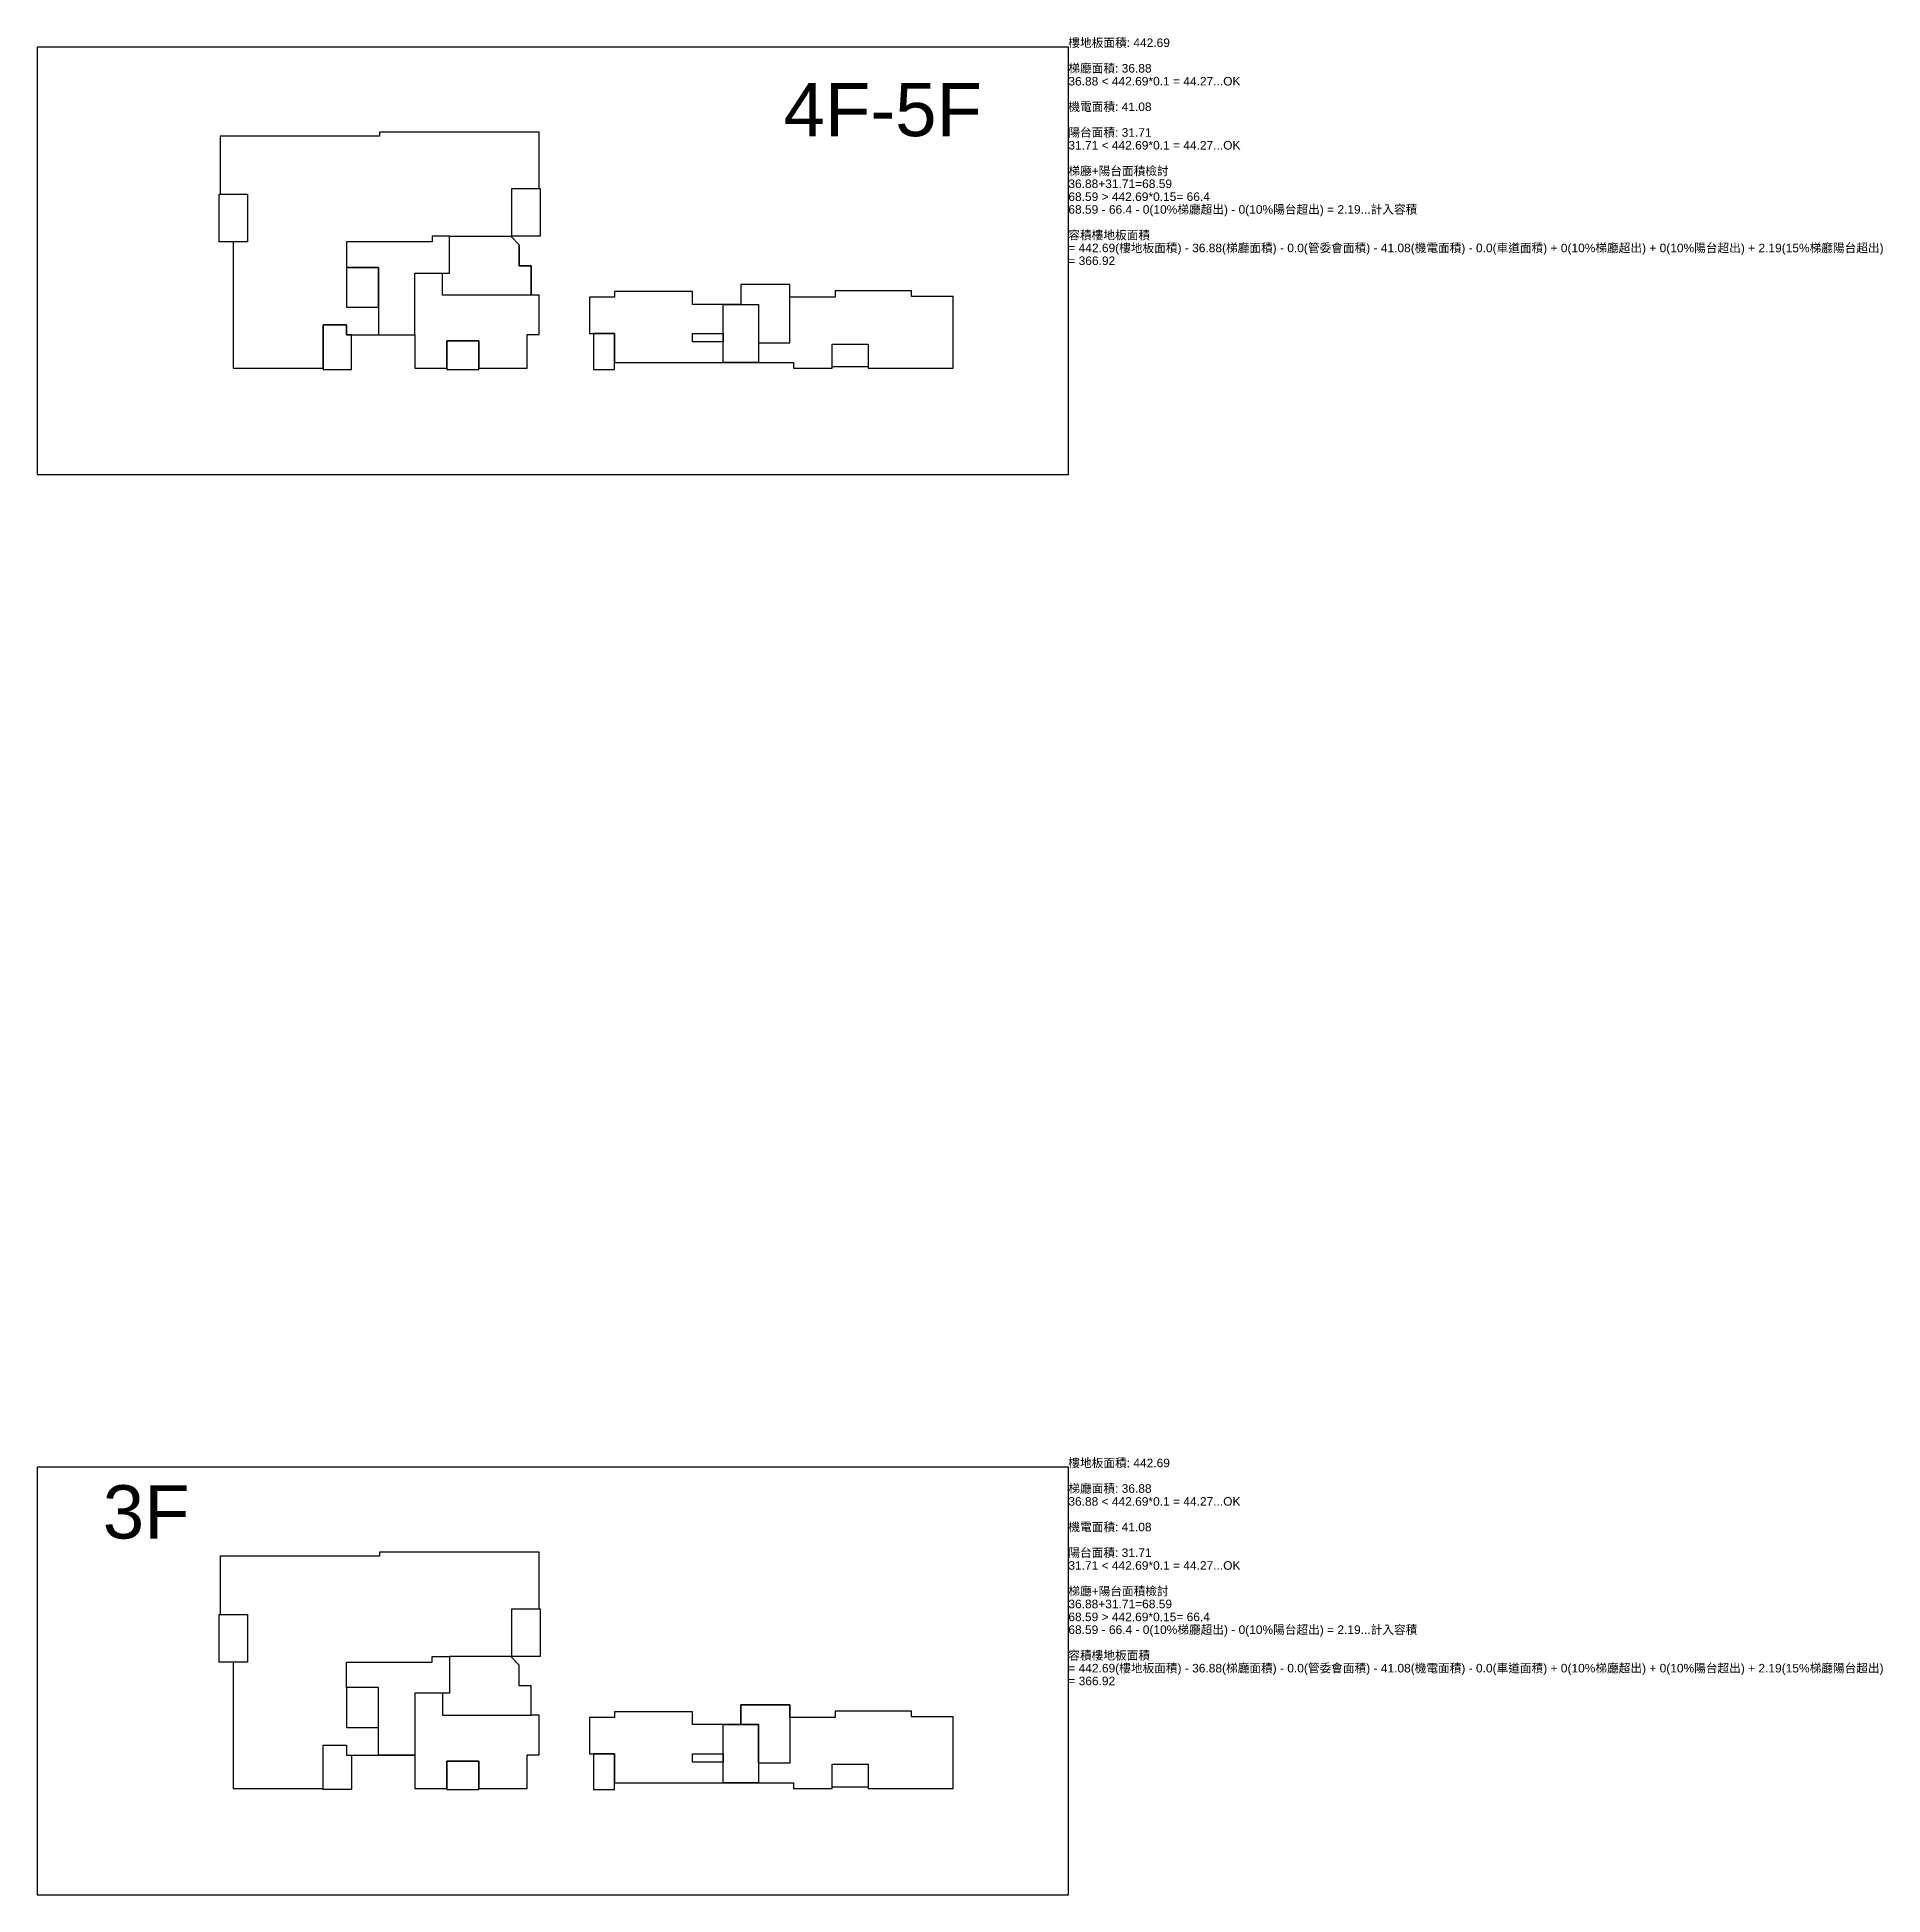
# Model space of a CAD drawing. Header units: millimetres. Extents: x 0 to 13345, y 0 to 63080.
# Drawn here: x 0 to 12994, y 20000 to 33080 of the extents above; entities that cross this region are included whole.
import ezdxf

# ---------------------------------------------------------------- set-up
doc = ezdxf.new("R2010")
doc.units = ezdxf.units.MM
for name, color, linetype in [('41-樓地板面積', 2, 'Continuous'), ('42-梯廳面積', 3, 'Continuous'), ('44-機電面積', 5, 'Continuous'), ('46-陽台面積', 8, 'Continuous'), ('floor_name', 7, 'Continuous'), ('SelectArea', 1, 'Continuous')]:
    doc.layers.add(name, color=color, linetype=linetype)
doc.styles.get("Standard").update_dxf_attribs({"font": 'arial.ttf'})

msp = doc.modelspace()

# ---------------------------------------------------------------- texts
for s, height, p in [('樓地板面積: 442.69', 60.23, (7260, 33011)), ('梯廳面積: 36.88', 60.23, (7260, 32831)), ('36.88 < 442.69*0.1 = 44.27...OK', 60.23, (7260, 32740)), ('機電面積: 41.08', 60.23, (7260, 32560)), ('陽台面積: 31.71', 60.23, (7260, 32379)), ('31.71 < 442.69*0.1 = 44.27...OK', 60.23, (7260, 32289)), ('梯廳+陽台面積檢討', 60.2, (7260, 32108)), ('36.88+31.71=68.59', 60.23, (7260, 32018)), ('68.59 > 442.69*0.15= 66.4', 60.23, (7260, 31927)), ('68.59 - 66.4 - 0(10%梯廳超出) - 0(10%陽台超出) = 2.19...計入容積', 60.23, (7260, 31837)), ('容積樓地板面積', 60.2, (7260, 31656)), ('= 442.69(樓地板面積) - 36.88(梯廳面積) - 0.0(管委會面積) - 41.08(機電面積) - 0.0(車道面積) + 0(10%梯廳超出) + 0(10%陽台超出) + 2.19(15%梯廳陽台超出)', 60.226, (7260, 31566)), ('= 366.92', 60.2, (7260, 31476)), ('樓地板面積: 442.69', 60.23, (7260, 23011)), ('梯廳面積: 36.88', 60.23, (7260, 22831)), ('36.88 < 442.69*0.1 = 44.27...OK', 60.23, (7260, 22740)), ('機電面積: 41.08', 60.23, (7260, 22560)), ('陽台面積: 31.71', 60.23, (7260, 22379)), ('31.71 < 442.69*0.1 = 44.27...OK', 60.23, (7260, 22289)), ('梯廳+陽台面積檢討', 60.2, (7260, 22108)), ('36.88+31.71=68.59', 60.23, (7260, 22018)), ('68.59 > 442.69*0.15= 66.4', 60.23, (7260, 21927)), ('68.59 - 66.4 - 0(10%梯廳超出) - 0(10%陽台超出) = 2.19...計入容積', 60.23, (7260, 21837)), ('容積樓地板面積', 60.2, (7260, 21656)), ('= 442.69(樓地板面積) - 36.88(梯廳面積) - 0.0(管委會面積) - 41.08(機電面積) - 0.0(車道面積) + 0(10%梯廳超出) + 0(10%陽台超出) + 2.19(15%梯廳陽台超出)', 60.226, (7260, 21566)), ('= 366.92', 60.2, (7260, 21476))]:
    msp.add_text(s, height=height).set_placement(p)
at = {"layer": 'floor_name', "char_height": 375, "attachment_point": 1}
for s, insert in [('4F-5F', (5255, 32758)), ('3F', (462, 22884))]:
    msp.add_mtext_dynamic_manual_height_columns(s, width=840.08, gutter_width=1875, heights=[0], dxfattribs=dict(at, insert=insert))

# ---------------------------------------------------------------- linework, layer by layer
at = {"layer": '41-樓地板面積'}
for points in [[(2411, 32384), (1289, 32384), (1289, 31974), (1481, 31974), (1481, 31639), (1381, 31639), (1381, 30749), (2014, 30749), (2014, 31054), (2179, 31054), (2179, 30984), (2659, 30984), (2659, 30749), (2884, 30749), (2884, 30941), (3109, 30941), (3109, 30749), (3449, 30749), (3449, 30986), (3534, 30986), (3534, 31264), (3479, 31264), (3479, 31471), (3394, 31471), (3394, 31618), (3334, 31679), (3341, 31679), (3341, 32014), (3534, 32014), (3534, 32412), (2411, 32412), (2411, 32384)], [(3889, 30994), (4064, 30994), (4064, 30789), (5324, 30789), (5324, 30749), (5596, 30749), (5596, 30919), (5851, 30919), (5851, 30749), (6449, 30749), (6449, 31254), (6156, 31254), (6156, 31294), (5619, 31294), (5619, 31249), (5299, 31249), (5299, 31339), (4954, 31339), (4954, 31199), (4614, 31199), (4614, 31289), (4064, 31289), (4064, 31249), (3889, 31249), (3889, 30994)], [(2411, 22384), (1289, 22384), (1289, 21974), (1481, 21974), (1481, 21639), (1381, 21639), (1381, 20749), (2014, 20749), (2014, 21054), (2179, 21054), (2179, 20984), (2659, 20984), (2659, 20749), (2884, 20749), (2884, 20941), (3109, 20941), (3109, 20749), (3449, 20749), (3449, 20986), (3534, 20986), (3534, 21264), (3479, 21264), (3479, 21471), (3394, 21471), (3394, 21618), (3334, 21679), (3341, 21679), (3341, 22014), (3534, 22014), (3534, 22412), (2411, 22412), (2411, 22384)], [(3889, 20994), (4064, 20994), (4064, 20789), (5324, 20789), (5324, 20749), (5596, 20749), (5596, 20919), (5851, 20919), (5851, 20749), (6449, 20749), (6449, 21254), (6156, 21254), (6156, 21294), (5619, 21294), (5619, 21249), (5299, 21249), (5299, 21339), (4954, 21339), (4954, 21199), (4614, 21199), (4614, 21289), (4064, 21289), (4064, 21249), (3889, 21249), (3889, 20994)]]:
    msp.add_lwpolyline(points, dxfattribs=at)
at = {"layer": '42-梯廳面積'}
for points in [[(2781, 31639), (2179, 31639), (2179, 31459), (2404, 31459), (2404, 30984), (2659, 30984), (2659, 31419), (2904, 31419), (2904, 31679), (2781, 31679), (2781, 31639)], [(4829, 30789), (4829, 30934), (4829, 30934), (4829, 30994), (4829, 30994), (4829, 31199), (5079, 31199), (5079, 30789), (4829, 30789)], [(2179, 21459), (2179, 21639), (2781, 21639), (2781, 21679), (2904, 21679), (2904, 21419), (2659, 21419), (2659, 20984), (2404, 20984), (2404, 21459), (2179, 21459)], [(4829, 20789), (4829, 20934), (4829, 20934), (4829, 20994), (4829, 20994), (4829, 21199), (5079, 21199), (5079, 20789), (4829, 20789)]]:
    msp.add_lwpolyline(points, dxfattribs=at)
at = {"layer": '44-機電面積'}
for points in [[(2904, 31419), (2904, 31679), (3334, 31679), (3394, 31618), (3394, 31471), (3479, 31471), (3479, 31264), (2854, 31264), (2854, 31419), (2904, 31419)], [(2179, 31459), (2179, 31179), (2404, 31179), (2404, 31459), (2179, 31459)], [(5079, 31199), (5079, 30928), (5299, 30928), (5299, 31339), (4954, 31339), (4954, 31199), (5079, 31199)], [(4829, 30934), (4614, 30934), (4614, 30994), (4829, 30994), (4829, 30934)], [(3334, 21679), (2904, 21679), (2904, 21419), (2854, 21419), (2854, 21264), (3479, 21264), (3479, 21471), (3394, 21471), (3394, 21618), (3334, 21679)], [(5079, 21199), (4954, 21199), (4954, 21339), (5299, 21339), (5299, 20928), (5079, 20928), (5079, 21199)], [(4614, 20934), (4614, 20994), (4829, 20994), (4829, 20934), (4614, 20934)]]:
    msp.add_lwpolyline(points, dxfattribs=at)
msp.add_lwpolyline([(2179, 21179), (2404, 21179), (2404, 21459), (2179, 21459)], close=True, dxfattribs=at)
at = {"layer": '46-陽台面積'}
for points in [[(1281, 31974), (1481, 31974), (1481, 31639), (1281, 31639), (1281, 31974)], [(3341, 31679), (3341, 32014), (3541, 32014), (3541, 31679), (3341, 31679)], [(2179, 31054), (2014, 31054), (2014, 30741), (2214, 30741), (2214, 30984), (2179, 30984), (2179, 31054)], [(3109, 30941), (2884, 30941), (2884, 30741), (3109, 30741), (3109, 30941)], [(4064, 30746), (4064, 30994), (3916, 30994), (3916, 30741), (4064, 30741)], [(5596, 30919), (5851, 30919), (5851, 30759), (5596, 30759), (5596, 30919)], [(3341, 21679), (3341, 22014), (3541, 22014), (3541, 21679), (3341, 21679)], [(1281, 21974), (1481, 21974), (1481, 21639), (1281, 21639), (1281, 21974)], [(2014, 21054), (2179, 21054), (2179, 20984), (2214, 20984), (2214, 20741), (2014, 20741), (2014, 21054)], [(3109, 20941), (2884, 20941), (2884, 20741), (3109, 20741), (3109, 20941)], [(4064, 20741), (4064, 20994), (3916, 20994), (3916, 20741), (4064, 20741)], [(5596, 20919), (5851, 20919), (5851, 20759), (5596, 20759), (5596, 20919)]]:
    msp.add_lwpolyline(points, dxfattribs=at)
at = {"layer": 'SelectArea'}
for points in [[(0, 30000), (7260, 30000), (7260, 33011), (0, 33011), (0, 30000)], [(0, 20000), (7260, 20000), (7260, 23011), (0, 23011), (0, 20000)]]:
    msp.add_lwpolyline(points, dxfattribs=at)

msp.set_redraw_order([(e.dxf.handle, doc.entitydb.next_handle()) for e in msp.query("TEXT MTEXT ATTDEF DIMENSION ARC_DIMENSION")])  # texts and dimensions are drawn at this point

doc.saveas('drawing.dxf')
